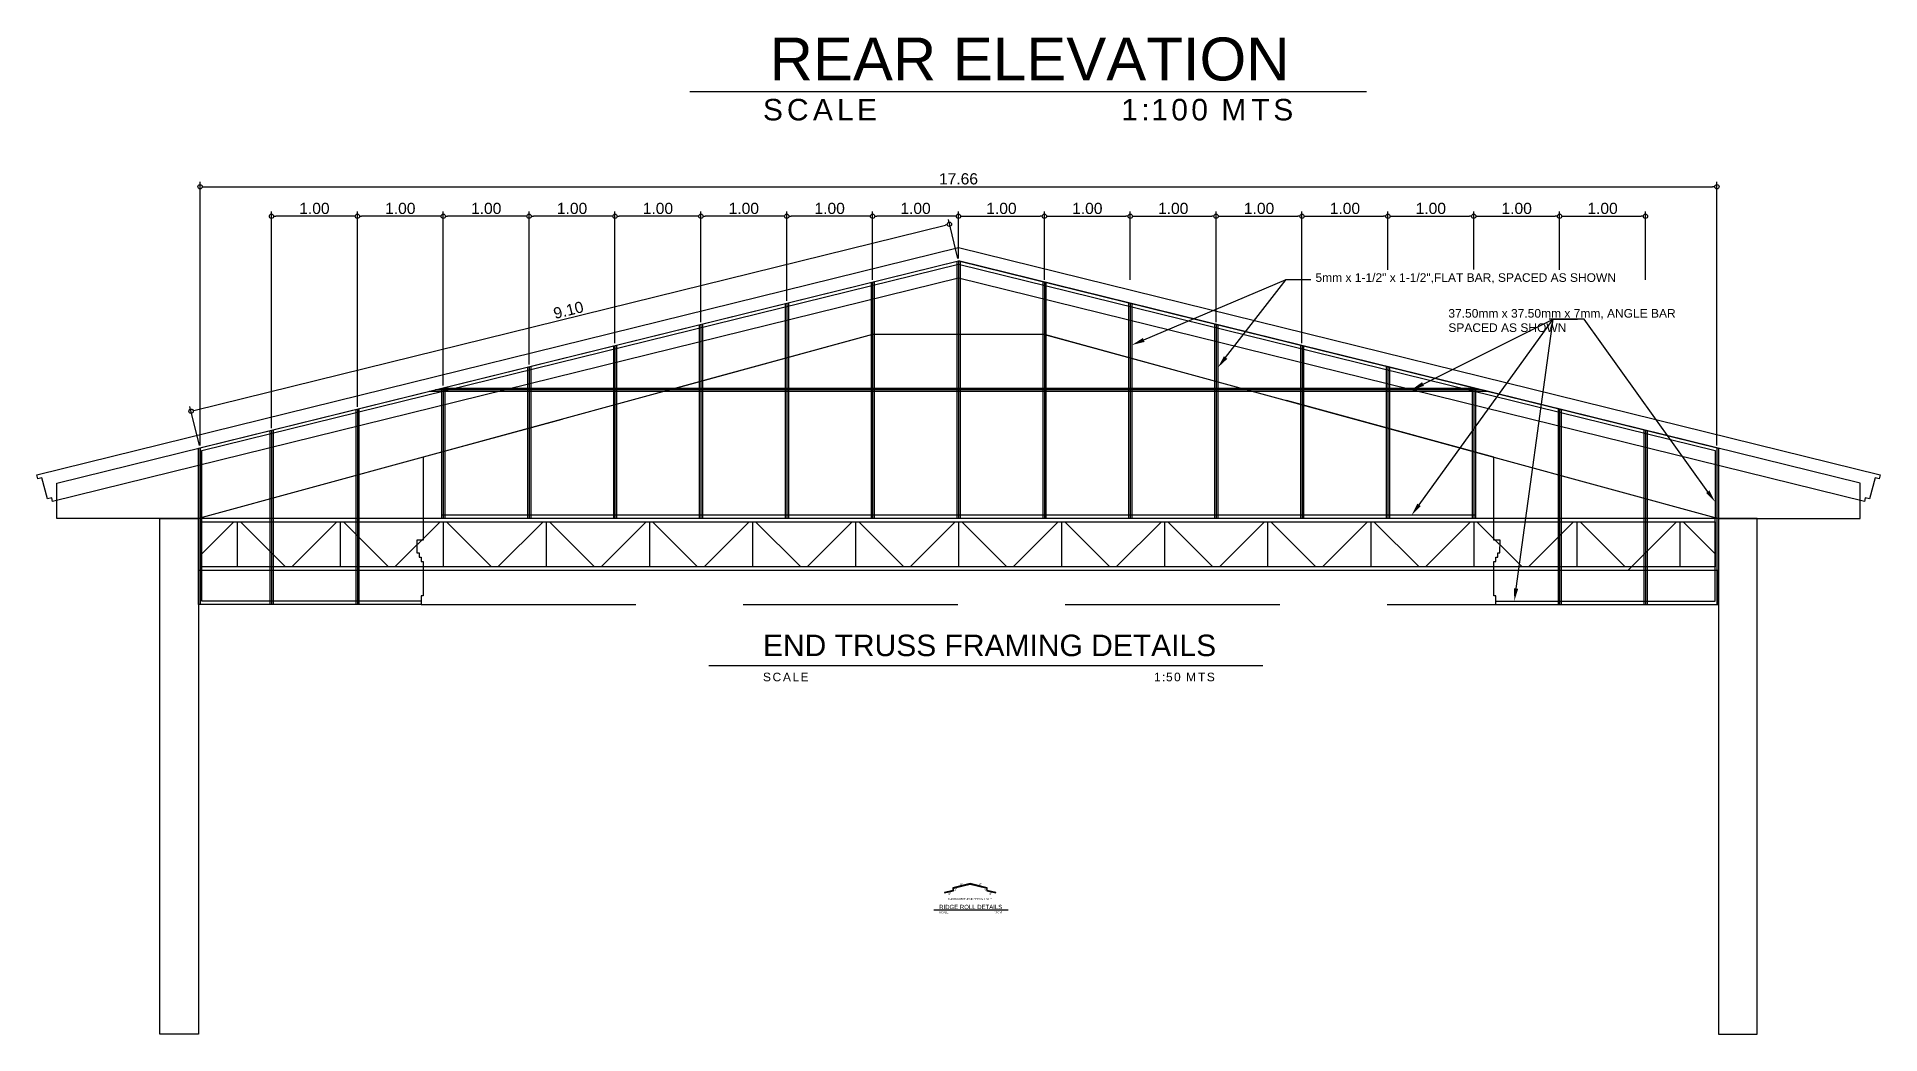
# Model space of a CAD drawing. Header units: inches. Extents: x -1369 to 1198, y -366 to 1398.
# Drawn here: x 17.88 to 39.34, y 20.3 to 31.9 of the extents above; entities that cross this region are included whole.
import ezdxf
from ezdxf import colors
from ezdxf.entities.mleader import LeaderData, LeaderLine
from ezdxf.math import Vec2, Vec3

# ---------------------------------------------------------------- set-up
doc = ezdxf.new("R2010")
doc.units = ezdxf.units.IN
doc.header["$MEASUREMENT"] = 0
doc.linetypes.add('HIDDEN', pattern=[0.375, 0.25, -0.125])
for name, color, linetype in [('CONS. LINE', 7, 'Continuous'), ('dim', 8, 'Continuous'), ('LABEL 1', 7, 'Continuous')]:
    doc.layers.add(name, color=color, linetype=linetype)
doc.styles.get("Standard").update_dxf_attribs({"font": 'arial.ttf'})
doc.dimstyles.new('50', dxfattribs={"dimtxt": 0.13, "dimasz": 0.05, "dimexe": 0.055, "dimexo": 0.025, "dimgap": 0.025, "dimtad": 1, "dimzin": 0, "dimdsep": 46, "dimtxsty": 'Standard', "dimblk": 'DOTBLANK', "dimcen": 0.09, "dimclrd": 256, "dimclre": 256, "dimadec": 0, "dimazin": 0, "dimtfac": 1, "dimtix": 1, "dimtofl": 0, "dimtmove": 0, "dimatfit": 3, "dimfxl": 1, "dimtolj": 1, "dimtzin": 0, "dimarcsym": 0})

msp = doc.modelspace()

# ---------------------------------------------------------------- texts
at = {"attachment_point": 1}
for s, width, gutter_width, insert, char_height in [('REAR ELEVATION', 6.482937, 1, (26.4085, 31.8933), 0.5), ('END TRUSS FRAMING DETAILS', 5.50714, 1, (26.331, 24.9442), 0.25), ('4"', 0.035595, 12.5, (28.4889, 21.9433), 0.025), ('1"', 0.035595, 12.5, (28.5587, 21.9903), 0.025), ('8"', 0.035595, 12.5, (28.628, 22.0513), 0.025), ('8"', 0.035595, 12.5, (28.8461, 22.0513), 0.025), ('1"', 0.035595, 12.5, (28.9072, 21.985), 0.025), ('4"', 0.035595, 12.5, (28.9673, 21.9433), 0.025)]:
    msp.add_mtext_dynamic_manual_height_columns(s, width=width, gutter_width=gutter_width, heights=[0], dxfattribs=dict(at, insert=insert, char_height=char_height))
for s, insert, char_height, width in [('{\\T1.2;SCALE}', (26.3307, 31.1789), 0.25, 2.789052), ('{\\T1.2;1:100 MTS}', (30.5034, 31.1789), 0.25, 4.208436), ('5mm x 1-1/2" x 1-1/2",FLAT BAR, SPACED AS SHOWN', (32.7649, 29.1496), 0.1, 4.208436), ('37.50mm x 37.50mm x 7mm, ANGLE BAR \\PSPACED AS SHOWN', (34.3125, 28.7335), 0.1, 4.208436), ('{\\T1.2;SCALE}', (26.3307, 24.5015), 0.1, 0.638011), ('{\\T1.2;1:50 MTS}', (30.8849, 24.5015), 0.1, 0.895271)]:
    msp.add_mtext(s, dxfattribs=dict(at, insert=insert, char_height=char_height, width=width))
at = {"layer": 'LABEL 1', "attachment_point": 1}
for s, width, insert, char_height in [('SCALE', 0.148121, (28.3781, 21.7252), 0.025), ('RIDGE ROLL DETAILS', 0.952646, (28.3835, 21.8001), 0.05), ('0.40mm PRE-PAINTED G.I. SHT', 0.637022, (28.4847, 21.8799), 0.025), ('1:10M', 0.133372, (29.015, 21.7252), 0.025)]:
    msp.add_mtext_dynamic_manual_height_columns(s, width=width, gutter_width=12.5, heights=[0], dxfattribs=dict(at, insert=insert, char_height=char_height))

# ---------------------------------------------------------------- blocks, each defined once
blk = doc.blocks.new('_DotBlank')
at = {"color": 0, "linetype": 'ByBlock', "lineweight": -2}
blk.add_line((-0.5, 0), (-1, 0), dxfattribs=at)
blk.add_circle((0, 0), 0.5, dxfattribs=at)
blk = doc.blocks.new('*D451')
at = {"layer": 'Defpoints', "color": 0, "transparency": 16777216}
for p in [(28.503, 29.721), (28.608, 29.295), (19.777, 27.12)]:
    blk.add_point(p, dxfattribs=at)
at = {"layer": 'dim', "lineweight": -2, "transparency": 16777216}
for p, q in [((19.721, 27.557), (28.455, 29.709)), ((28.602, 29.32), (28.49, 29.774)), ((19.771, 27.144), (19.659, 27.598))]:
    blk.add_line(p, q, dxfattribs=at)
at = {"layer": 'dim', "lineweight": -2, "transparency": 16777216, "xscale": 0.05, "yscale": 0.05, "zscale": 0.05}
for p, rotation in [((28.503, 29.721), 13.84069549165555), ((19.672, 27.545), 193.8406954916556)]:
    blk.add_blockref('_DotBlank', p, dxfattribs=dict(at, rotation=rotation))
at = {"layer": 'dim', "color": 0, "transparency": 16777216, "insert": (24.066, 28.721), "char_height": 0.13, "attachment_point": 5, "rotation": 13.8407}
blk.add_mtext('\\A1;9.10', dxfattribs=at)
blk = doc.blocks.new('*D452')
at = {"layer": 'Defpoints', "color": 0, "transparency": 16777216}
for p in [(29.608, 29.813), (28.608, 29.295), (29.608, 29.049)]:
    blk.add_point(p, dxfattribs=at)
at = {"layer": 'dim', "lineweight": -2, "transparency": 16777216}
for p, q in [((28.608, 29.32), (28.608, 29.868)), ((29.608, 29.074), (29.608, 29.868)), ((28.658, 29.813), (29.558, 29.813))]:
    blk.add_line(p, q, dxfattribs=at)
at = {"layer": 'dim', "lineweight": -2, "transparency": 16777216, "xscale": 0.05, "yscale": 0.05, "zscale": 0.05, "rotation": 180}
blk.add_blockref('_DotBlank', (28.608, 29.813), dxfattribs=at)
at = {"layer": 'dim', "lineweight": -2, "transparency": 16777216, "xscale": 0.05, "yscale": 0.05, "zscale": 0.05}
blk.add_blockref('_DotBlank', (29.608, 29.813), dxfattribs=at)
at = {"layer": 'dim', "color": 0, "transparency": 16777216, "insert": (29.108, 29.904), "char_height": 0.13, "attachment_point": 5}
blk.add_mtext('\\A1;1.00', dxfattribs=at)
blk = doc.blocks.new('*D453')
at = {"layer": 'Defpoints', "color": 0, "transparency": 16777216}
for p in [(30.608, 29.813), (29.608, 29.295), (30.608, 29.049)]:
    blk.add_point(p, dxfattribs=at)
at = {"layer": 'dim', "lineweight": -2, "transparency": 16777216}
for p, q in [((29.608, 29.32), (29.608, 29.868)), ((30.608, 29.074), (30.608, 29.868)), ((29.658, 29.813), (30.558, 29.813))]:
    blk.add_line(p, q, dxfattribs=at)
at = {"layer": 'dim', "lineweight": -2, "transparency": 16777216, "xscale": 0.05, "yscale": 0.05, "zscale": 0.05, "rotation": 180}
blk.add_blockref('_DotBlank', (29.608, 29.813), dxfattribs=at)
at = {"layer": 'dim', "lineweight": -2, "transparency": 16777216, "xscale": 0.05, "yscale": 0.05, "zscale": 0.05}
blk.add_blockref('_DotBlank', (30.608, 29.813), dxfattribs=at)
at = {"layer": 'dim', "color": 0, "transparency": 16777216, "insert": (30.108, 29.904), "char_height": 0.13, "attachment_point": 5}
blk.add_mtext('\\A1;1.00', dxfattribs=at)
blk = doc.blocks.new('*D454')
at = {"layer": 'Defpoints', "color": 0, "transparency": 16777216}
for p in [(31.608, 29.813), (30.608, 29.295), (31.608, 29.049)]:
    blk.add_point(p, dxfattribs=at)
at = {"layer": 'dim', "lineweight": -2, "transparency": 16777216}
for p, q in [((30.608, 29.32), (30.608, 29.868)), ((31.608, 29.074), (31.608, 29.868)), ((30.658, 29.813), (31.558, 29.813))]:
    blk.add_line(p, q, dxfattribs=at)
at = {"layer": 'dim', "lineweight": -2, "transparency": 16777216, "xscale": 0.05, "yscale": 0.05, "zscale": 0.05, "rotation": 180}
blk.add_blockref('_DotBlank', (30.608, 29.813), dxfattribs=at)
at = {"layer": 'dim', "lineweight": -2, "transparency": 16777216, "xscale": 0.05, "yscale": 0.05, "zscale": 0.05}
blk.add_blockref('_DotBlank', (31.608, 29.813), dxfattribs=at)
at = {"layer": 'dim', "color": 0, "transparency": 16777216, "insert": (31.108, 29.904), "char_height": 0.13, "attachment_point": 5}
blk.add_mtext('\\A1;1.00', dxfattribs=at)
blk = doc.blocks.new('*D455')
at = {"layer": 'Defpoints', "color": 0, "transparency": 16777216}
for p in [(32.608, 29.813), (31.608, 28.556), (32.608, 28.31)]:
    blk.add_point(p, dxfattribs=at)
at = {"layer": 'dim', "lineweight": -2, "transparency": 16777216}
for p, q in [((31.608, 28.581), (31.608, 29.868)), ((32.608, 28.335), (32.608, 29.868)), ((31.658, 29.813), (32.558, 29.813))]:
    blk.add_line(p, q, dxfattribs=at)
at = {"layer": 'dim', "lineweight": -2, "transparency": 16777216, "xscale": 0.05, "yscale": 0.05, "zscale": 0.05, "rotation": 180}
blk.add_blockref('_DotBlank', (31.608, 29.813), dxfattribs=at)
at = {"layer": 'dim', "lineweight": -2, "transparency": 16777216, "xscale": 0.05, "yscale": 0.05, "zscale": 0.05}
blk.add_blockref('_DotBlank', (32.608, 29.813), dxfattribs=at)
at = {"layer": 'dim', "color": 0, "transparency": 16777216, "insert": (32.108, 29.904), "char_height": 0.13, "attachment_point": 5}
blk.add_mtext('\\A1;1.00', dxfattribs=at)
blk = doc.blocks.new('*D456')
at = {"layer": 'Defpoints', "color": 0, "transparency": 16777216}
for p in [(33.608, 29.813), (32.608, 29.295), (33.608, 29.166)]:
    blk.add_point(p, dxfattribs=at)
at = {"layer": 'dim', "lineweight": -2, "transparency": 16777216}
for p, q in [((32.608, 29.32), (32.608, 29.868)), ((33.608, 29.191), (33.608, 29.868)), ((32.658, 29.813), (33.558, 29.813))]:
    blk.add_line(p, q, dxfattribs=at)
at = {"layer": 'dim', "lineweight": -2, "transparency": 16777216, "xscale": 0.05, "yscale": 0.05, "zscale": 0.05, "rotation": 180}
blk.add_blockref('_DotBlank', (32.608, 29.813), dxfattribs=at)
at = {"layer": 'dim', "lineweight": -2, "transparency": 16777216, "xscale": 0.05, "yscale": 0.05, "zscale": 0.05}
blk.add_blockref('_DotBlank', (33.608, 29.813), dxfattribs=at)
at = {"layer": 'dim', "color": 0, "transparency": 16777216, "insert": (33.108, 29.904), "char_height": 0.13, "attachment_point": 5}
blk.add_mtext('\\A1;1.00', dxfattribs=at)
blk = doc.blocks.new('*D457')
at = {"layer": 'Defpoints', "color": 0, "transparency": 16777216}
for p in [(34.608, 29.813), (33.608, 29.295), (34.608, 29.168)]:
    blk.add_point(p, dxfattribs=at)
at = {"layer": 'dim', "lineweight": -2, "transparency": 16777216}
for p, q in [((33.608, 29.32), (33.608, 29.868)), ((34.608, 29.193), (34.608, 29.868)), ((33.658, 29.813), (34.558, 29.813))]:
    blk.add_line(p, q, dxfattribs=at)
at = {"layer": 'dim', "lineweight": -2, "transparency": 16777216, "xscale": 0.05, "yscale": 0.05, "zscale": 0.05, "rotation": 180}
blk.add_blockref('_DotBlank', (33.608, 29.813), dxfattribs=at)
at = {"layer": 'dim', "lineweight": -2, "transparency": 16777216, "xscale": 0.05, "yscale": 0.05, "zscale": 0.05}
blk.add_blockref('_DotBlank', (34.608, 29.813), dxfattribs=at)
at = {"layer": 'dim', "color": 0, "transparency": 16777216, "insert": (34.108, 29.904), "char_height": 0.13, "attachment_point": 5}
blk.add_mtext('\\A1;1.00', dxfattribs=at)
blk = doc.blocks.new('*D458')
at = {"layer": 'Defpoints', "color": 0, "transparency": 16777216}
for p in [(35.608, 29.813), (34.608, 29.295), (35.608, 29.164)]:
    blk.add_point(p, dxfattribs=at)
at = {"layer": 'dim', "lineweight": -2, "transparency": 16777216}
for p, q in [((34.608, 29.32), (34.608, 29.868)), ((35.608, 29.189), (35.608, 29.868)), ((34.658, 29.813), (35.558, 29.813))]:
    blk.add_line(p, q, dxfattribs=at)
at = {"layer": 'dim', "lineweight": -2, "transparency": 16777216, "xscale": 0.05, "yscale": 0.05, "zscale": 0.05, "rotation": 180}
blk.add_blockref('_DotBlank', (34.608, 29.813), dxfattribs=at)
at = {"layer": 'dim', "lineweight": -2, "transparency": 16777216, "xscale": 0.05, "yscale": 0.05, "zscale": 0.05}
blk.add_blockref('_DotBlank', (35.608, 29.813), dxfattribs=at)
at = {"layer": 'dim', "color": 0, "transparency": 16777216, "insert": (35.108, 29.904), "char_height": 0.13, "attachment_point": 5}
blk.add_mtext('\\A1;1.00', dxfattribs=at)
blk = doc.blocks.new('*D459')
at = {"layer": 'Defpoints', "color": 0, "transparency": 16777216}
for p in [(36.608, 29.813), (35.608, 29.295), (36.608, 29.049)]:
    blk.add_point(p, dxfattribs=at)
at = {"layer": 'dim', "lineweight": -2, "transparency": 16777216}
for p, q in [((35.608, 29.32), (35.608, 29.868)), ((36.608, 29.074), (36.608, 29.868)), ((35.658, 29.813), (36.558, 29.813))]:
    blk.add_line(p, q, dxfattribs=at)
at = {"layer": 'dim', "lineweight": -2, "transparency": 16777216, "xscale": 0.05, "yscale": 0.05, "zscale": 0.05, "rotation": 180}
blk.add_blockref('_DotBlank', (35.608, 29.813), dxfattribs=at)
at = {"layer": 'dim', "lineweight": -2, "transparency": 16777216, "xscale": 0.05, "yscale": 0.05, "zscale": 0.05}
blk.add_blockref('_DotBlank', (36.608, 29.813), dxfattribs=at)
at = {"layer": 'dim', "color": 0, "transparency": 16777216, "insert": (36.108, 29.904), "char_height": 0.13, "attachment_point": 5}
blk.add_mtext('\\A1;1.00', dxfattribs=at)
blk = doc.blocks.new('*D460')
at = {"layer": 'Defpoints', "color": 0, "transparency": 16777216}
for p in [(37.439, 30.157), (19.777, 27.12), (37.439, 27.12)]:
    blk.add_point(p, dxfattribs=at)
at = {"layer": 'dim', "lineweight": -2, "transparency": 16777216}
for p, q in [((19.777, 27.145), (19.777, 30.212)), ((19.827, 30.157), (37.389, 30.157)), ((37.439, 27.145), (37.439, 30.212))]:
    blk.add_line(p, q, dxfattribs=at)
at = {"layer": 'dim', "lineweight": -2, "transparency": 16777216, "xscale": 0.05, "yscale": 0.05, "zscale": 0.05, "rotation": 180}
blk.add_blockref('_DotBlank', (19.777, 30.157), dxfattribs=at)
at = {"layer": 'dim', "lineweight": -2, "transparency": 16777216, "xscale": 0.05, "yscale": 0.05, "zscale": 0.05}
blk.add_blockref('_DotBlank', (37.439, 30.157), dxfattribs=at)
at = {"layer": 'dim', "color": 0, "transparency": 16777216, "insert": (28.608, 30.248), "char_height": 0.13, "attachment_point": 5}
blk.add_mtext('\\A1;17.66', dxfattribs=at)
blk = doc.blocks.new('*D462')
at = {"layer": 'Defpoints', "color": 0, "transparency": 16777216}
for p in [(26.608, 29.813), (27.608, 29.295), (26.608, 29.049)]:
    blk.add_point(p, dxfattribs=at)
at = {"layer": 'dim', "lineweight": -2, "transparency": 16777216}
for p, q in [((26.608, 29.074), (26.608, 29.868)), ((27.608, 29.32), (27.608, 29.868)), ((27.558, 29.813), (26.658, 29.813))]:
    blk.add_line(p, q, dxfattribs=at)
at = {"layer": 'dim', "lineweight": -2, "transparency": 16777216, "xscale": 0.05, "yscale": 0.05, "zscale": 0.05, "rotation": 180}
blk.add_blockref('_DotBlank', (26.608, 29.813), dxfattribs=at)
at = {"layer": 'dim', "lineweight": -2, "transparency": 16777216, "xscale": 0.05, "yscale": 0.05, "zscale": 0.05}
blk.add_blockref('_DotBlank', (27.608, 29.813), dxfattribs=at)
at = {"layer": 'dim', "color": 0, "transparency": 16777216, "insert": (27.108, 29.904), "char_height": 0.13, "attachment_point": 5}
blk.add_mtext('\\A1;1.00', dxfattribs=at)
blk = doc.blocks.new('*D463')
at = {"layer": 'Defpoints', "color": 0, "transparency": 16777216}
for p in [(25.608, 29.813), (26.608, 28.803), (25.608, 28.556)]:
    blk.add_point(p, dxfattribs=at)
at = {"layer": 'dim', "lineweight": -2, "transparency": 16777216}
for p, q in [((25.608, 28.581), (25.608, 29.868)), ((26.608, 28.828), (26.608, 29.868)), ((26.558, 29.813), (25.658, 29.813))]:
    blk.add_line(p, q, dxfattribs=at)
at = {"layer": 'dim', "lineweight": -2, "transparency": 16777216, "xscale": 0.05, "yscale": 0.05, "zscale": 0.05, "rotation": 180}
blk.add_blockref('_DotBlank', (25.608, 29.813), dxfattribs=at)
at = {"layer": 'dim', "lineweight": -2, "transparency": 16777216, "xscale": 0.05, "yscale": 0.05, "zscale": 0.05}
blk.add_blockref('_DotBlank', (26.608, 29.813), dxfattribs=at)
at = {"layer": 'dim', "color": 0, "transparency": 16777216, "insert": (26.108, 29.904), "char_height": 0.13, "attachment_point": 5}
blk.add_mtext('\\A1;1.00', dxfattribs=at)
blk = doc.blocks.new('*D464')
at = {"layer": 'Defpoints', "color": 0, "transparency": 16777216}
for p in [(24.608, 29.813), (25.608, 29.295), (24.608, 29.049)]:
    blk.add_point(p, dxfattribs=at)
at = {"layer": 'dim', "lineweight": -2, "transparency": 16777216}
for p, q in [((24.608, 29.074), (24.608, 29.868)), ((25.608, 29.32), (25.608, 29.868)), ((25.558, 29.813), (24.658, 29.813))]:
    blk.add_line(p, q, dxfattribs=at)
at = {"layer": 'dim', "lineweight": -2, "transparency": 16777216, "xscale": 0.05, "yscale": 0.05, "zscale": 0.05, "rotation": 180}
blk.add_blockref('_DotBlank', (24.608, 29.813), dxfattribs=at)
at = {"layer": 'dim', "lineweight": -2, "transparency": 16777216, "xscale": 0.05, "yscale": 0.05, "zscale": 0.05}
blk.add_blockref('_DotBlank', (25.608, 29.813), dxfattribs=at)
at = {"layer": 'dim', "color": 0, "transparency": 16777216, "insert": (25.108, 29.904), "char_height": 0.13, "attachment_point": 5}
blk.add_mtext('\\A1;1.00', dxfattribs=at)
blk = doc.blocks.new('*D465')
at = {"layer": 'Defpoints', "color": 0, "transparency": 16777216}
for p in [(23.608, 29.813), (24.608, 28.31), (23.608, 28.064)]:
    blk.add_point(p, dxfattribs=at)
at = {"layer": 'dim', "lineweight": -2, "transparency": 16777216}
for p, q in [((23.608, 28.089), (23.608, 29.868)), ((24.608, 28.335), (24.608, 29.868)), ((24.558, 29.813), (23.658, 29.813))]:
    blk.add_line(p, q, dxfattribs=at)
at = {"layer": 'dim', "lineweight": -2, "transparency": 16777216, "xscale": 0.05, "yscale": 0.05, "zscale": 0.05, "rotation": 180}
blk.add_blockref('_DotBlank', (23.608, 29.813), dxfattribs=at)
at = {"layer": 'dim', "lineweight": -2, "transparency": 16777216, "xscale": 0.05, "yscale": 0.05, "zscale": 0.05}
blk.add_blockref('_DotBlank', (24.608, 29.813), dxfattribs=at)
at = {"layer": 'dim', "color": 0, "transparency": 16777216, "insert": (24.108, 29.904), "char_height": 0.13, "attachment_point": 5}
blk.add_mtext('\\A1;1.00', dxfattribs=at)
blk = doc.blocks.new('*D466')
at = {"layer": 'Defpoints', "color": 0, "transparency": 16777216}
for p in [(22.608, 29.813), (23.608, 29.295), (22.608, 29.049)]:
    blk.add_point(p, dxfattribs=at)
at = {"layer": 'dim', "lineweight": -2, "transparency": 16777216}
for p, q in [((22.608, 29.074), (22.608, 29.868)), ((23.608, 29.32), (23.608, 29.868)), ((23.558, 29.813), (22.658, 29.813))]:
    blk.add_line(p, q, dxfattribs=at)
at = {"layer": 'dim', "lineweight": -2, "transparency": 16777216, "xscale": 0.05, "yscale": 0.05, "zscale": 0.05, "rotation": 180}
blk.add_blockref('_DotBlank', (22.608, 29.813), dxfattribs=at)
at = {"layer": 'dim', "lineweight": -2, "transparency": 16777216, "xscale": 0.05, "yscale": 0.05, "zscale": 0.05}
blk.add_blockref('_DotBlank', (23.608, 29.813), dxfattribs=at)
at = {"layer": 'dim', "color": 0, "transparency": 16777216, "insert": (23.108, 29.904), "char_height": 0.13, "attachment_point": 5}
blk.add_mtext('\\A1;1.00', dxfattribs=at)
blk = doc.blocks.new('*D467')
at = {"layer": 'Defpoints', "color": 0, "transparency": 16777216}
for p in [(21.608, 29.813), (22.608, 27.817), (21.608, 27.571)]:
    blk.add_point(p, dxfattribs=at)
at = {"layer": 'dim', "lineweight": -2, "transparency": 16777216}
for p, q in [((21.608, 27.596), (21.608, 29.868)), ((22.608, 27.842), (22.608, 29.868)), ((22.558, 29.813), (21.658, 29.813))]:
    blk.add_line(p, q, dxfattribs=at)
at = {"layer": 'dim', "lineweight": -2, "transparency": 16777216, "xscale": 0.05, "yscale": 0.05, "zscale": 0.05, "rotation": 180}
blk.add_blockref('_DotBlank', (21.608, 29.813), dxfattribs=at)
at = {"layer": 'dim', "lineweight": -2, "transparency": 16777216, "xscale": 0.05, "yscale": 0.05, "zscale": 0.05}
blk.add_blockref('_DotBlank', (22.608, 29.813), dxfattribs=at)
at = {"layer": 'dim', "color": 0, "transparency": 16777216, "insert": (22.108, 29.904), "char_height": 0.13, "attachment_point": 5}
blk.add_mtext('\\A1;1.00', dxfattribs=at)
blk = doc.blocks.new('*D461')
at = {"layer": 'Defpoints', "color": 0, "transparency": 16777216}
for p in [(20.608, 29.813), (21.608, 29.295), (20.608, 27.324)]:
    blk.add_point(p, dxfattribs=at)
at = {"layer": 'dim', "lineweight": -2, "transparency": 16777216}
for p, q in [((20.608, 27.349), (20.608, 29.868)), ((21.608, 29.32), (21.608, 29.868)), ((21.558, 29.813), (20.658, 29.813))]:
    blk.add_line(p, q, dxfattribs=at)
at = {"layer": 'dim', "lineweight": -2, "transparency": 16777216, "xscale": 0.05, "yscale": 0.05, "zscale": 0.05, "rotation": 180}
blk.add_blockref('_DotBlank', (20.608, 29.813), dxfattribs=at)
at = {"layer": 'dim', "lineweight": -2, "transparency": 16777216, "xscale": 0.05, "yscale": 0.05, "zscale": 0.05}
blk.add_blockref('_DotBlank', (21.608, 29.813), dxfattribs=at)
at = {"layer": 'dim', "color": 0, "transparency": 16777216, "insert": (21.108, 29.904), "char_height": 0.13, "attachment_point": 5}
blk.add_mtext('\\A1;1.00', dxfattribs=at)
blk = doc.blocks.new('*D468')
at = {"layer": 'Defpoints', "color": 0, "transparency": 16777216}
for p in [(27.608, 29.813), (28.608, 29.295), (27.608, 29.049)]:
    blk.add_point(p, dxfattribs=at)
at = {"layer": 'dim', "lineweight": -2, "transparency": 16777216}
for p, q in [((27.608, 29.074), (27.608, 29.868)), ((28.608, 29.32), (28.608, 29.868)), ((28.558, 29.813), (27.658, 29.813))]:
    blk.add_line(p, q, dxfattribs=at)
at = {"layer": 'dim', "lineweight": -2, "transparency": 16777216, "xscale": 0.05, "yscale": 0.05, "zscale": 0.05, "rotation": 180}
blk.add_blockref('_DotBlank', (27.608, 29.813), dxfattribs=at)
at = {"layer": 'dim', "lineweight": -2, "transparency": 16777216, "xscale": 0.05, "yscale": 0.05, "zscale": 0.05}
blk.add_blockref('_DotBlank', (28.608, 29.813), dxfattribs=at)
at = {"layer": 'dim', "color": 0, "transparency": 16777216, "insert": (28.108, 29.904), "char_height": 0.13, "attachment_point": 5}
blk.add_mtext('\\A1;1.00', dxfattribs=at)

# ---------------------------------------------------------------- dimensions: what is measured, and where the dimension line sits
at = {"layer": 'dim', "color": 0}
for base, p1, p2, picture, middle in [((37.4393, 30.157), (19.7768, 27.1196), (37.4393, 27.1196), '*D460', (28.6081, 30.2484)), ((29.6081, 29.813), (28.6081, 29.2954), (29.6081, 29.049), '*D452', (29.1081, 29.9043)), ((30.6081, 29.813), (29.6081, 29.2954), (30.6081, 29.049), '*D453', (30.1081, 29.9043)), ((31.6081, 29.813), (30.6081, 29.2954), (31.6081, 29.049), '*D454', (31.1081, 29.9043)), ((32.6081, 29.813), (31.6081, 28.5563), (32.6081, 28.3099), '*D455', (32.1081, 29.9043)), ((33.6081, 29.813), (32.6081, 29.2954), (33.6081, 29.1664), '*D456', (33.1081, 29.9043)), ((34.6081, 29.813), (33.6081, 29.2954), (34.6081, 29.1679), '*D457', (34.1081, 29.9043)), ((35.6081, 29.813), (34.6081, 29.2954), (35.6081, 29.1645), '*D458', (35.1081, 29.9043)), ((36.6081, 29.813), (35.6081, 29.2954), (36.6081, 29.049), '*D459', (36.1081, 29.9043))]:
    dim = msp.add_linear_dim(base=base, p1=p1, p2=p2, dimstyle='50', dxfattribs=at)
    dim.commit()
    dim.dimension.update_dxf_attribs({"geometry": picture, "text_midpoint": middle})
for base, p1, p2, picture, middle in [((20.6081, 29.813), (21.6081, 29.2954), (20.6081, 27.3244), '*D461', (21.1081, 29.9043)), ((21.6081, 29.813), (22.6081, 27.8171), (21.6081, 27.5708), '*D467', (22.1081, 29.9043)), ((22.6081, 29.813), (23.6081, 29.2954), (22.6081, 29.049), '*D466', (23.1081, 29.9043)), ((23.6081, 29.813), (24.6081, 28.3099), (23.6081, 28.0635), '*D465', (24.1081, 29.9043)), ((24.6081, 29.813), (25.6081, 29.2954), (24.6081, 29.049), '*D464', (25.1081, 29.9043)), ((25.6081, 29.813), (26.6081, 28.8026), (25.6081, 28.5563), '*D463', (26.1081, 29.9043)), ((26.6081, 29.813), (27.6081, 29.2954), (26.6081, 29.049), '*D462', (27.1081, 29.9043)), ((27.6081, 29.813), (28.6081, 29.2954), (27.6081, 29.049), '*D468', (28.1081, 29.9043))]:
    dim = msp.add_linear_dim(base=base, p1=p1, p2=p2, angle=180, dimstyle='50', dxfattribs=at)
    dim.commit()
    dim.dimension.update_dxf_attribs({"geometry": picture, "text_midpoint": middle})
dim = msp.add_aligned_dim(p1=(19.7768, 27.1196), p2=(28.6081, 29.2954), distance=0.438, dimstyle='50', dxfattribs=at)
dim.commit()
dim.dimension.update_dxf_attribs({"geometry": '*D451', "text_midpoint": (24.0658, 28.7215)})

# ---------------------------------------------------------------- linework, layer by layer
at = {"color": 1}
for points in [[(25.4781, 31.2635), (33.3599, 31.2635)], [(19.7956, 26.3329), (19.7956, 27.0856), (28.6081, 29.2568), (37.4206, 27.0856), (37.4206, 26.2954)], [(28.5893, 29.2908), (28.5893, 26.2954)], [(28.6268, 29.2908), (28.6268, 26.2954)], [(27.5893, 29.0444), (27.5893, 26.2954)], [(27.6268, 29.0536), (27.6268, 26.2954)], [(29.5893, 29.0536), (29.5893, 26.2954)], [(29.6268, 29.0444), (29.6268, 26.2954)], [(26.5893, 28.798), (26.5893, 26.2954)], [(26.6268, 28.8073), (26.6268, 26.2954)], [(30.5893, 28.8073), (30.5893, 26.2954)], [(30.6268, 28.798), (30.6268, 26.2954)], [(25.6268, 28.5609), (25.6268, 26.2954)], [(31.6268, 28.5517), (31.6268, 26.2954)], [(24.5893, 28.3053), (24.5893, 26.2954)], [(24.6268, 28.3145), (24.6268, 26.2954)], [(32.5893, 28.3145), (32.5893, 26.2954)], [(32.6268, 28.3053), (32.6268, 26.2954)], [(23.5893, 28.0589), (23.5893, 26.2954)], [(23.6268, 28.0681), (23.6268, 26.2954)], [(33.5893, 28.0681), (33.5893, 26.2954)], [(33.6268, 28.0589), (33.6268, 26.2954)], [(22.4437, 27.7767), (34.7724, 27.7767)], [(22.5893, 27.8125), (22.5893, 26.2954)], [(22.596, 27.8142), (34.6202, 27.8142)], [(22.6268, 27.8218), (22.6268, 26.2954)], [(34.5893, 27.8218), (34.5893, 26.2954)], [(34.6268, 27.8125), (34.6268, 26.2954)], [(21.5893, 27.5661), (21.5893, 25.2954)], [(21.6268, 27.5754), (21.6268, 25.2954)], [(35.5893, 27.5754), (35.5893, 25.2954)], [(35.6268, 27.5661), (35.6268, 25.2954)], [(20.5893, 27.3198), (20.5893, 25.2954)], [(20.6268, 27.329), (20.6268, 25.2954)], [(36.5893, 27.329), (36.5893, 25.2954)], [(36.6268, 27.3198), (36.6268, 25.2954)], [(19.7581, 27.115), (19.7581, 26.2954)], [(37.4581, 27.115), (37.4581, 26.2954)], [(22.3511, 25.3329), (19.7956, 25.3329), (19.7956, 26.3329)], [(34.6268, 26.3329), (22.5893, 26.3329)], [(34.6268, 26.2954), (22.5893, 26.2954)], [(34.8651, 25.3329), (37.4206, 25.3329), (37.4206, 26.2954)], [(25.7017, 24.5862), (32.1529, 24.5862)]]:
    msp.add_lwpolyline(points, dxfattribs=at)
at = {"color": 8}
for points in [[(17.9353, 26.7699), (17.8868, 26.7579), (17.8759, 26.8052), (28.6081, 29.4499)], [(28.6081, 29.4499), (39.3403, 26.8052), (39.329, 26.7565), (39.2808, 26.7699), (39.2165, 26.5238), (39.1679, 26.5357)], [(27.6081, 28.4365), (19.7581, 26.2954), (18.1081, 26.2954), (18.1081, 26.7084), (28.6081, 29.2954)], [(29.6081, 28.4365), (37.4581, 26.2954), (39.1081, 26.2954), (39.1081, 26.7084), (28.6081, 29.2954)], [(39.2165, 26.5238), (39.1679, 26.5357), (39.1578, 26.4945), (28.6081, 29.0937), (18.0588, 26.4947), (18.0486, 26.5358), (17.9997, 26.5238)], [(17.9997, 26.5238), (17.9353, 26.7701)], [(37.4581, 26.2954), (19.7581, 26.2954), (19.7581, 25.6954), (37.4581, 25.6954)], [(19.7956, 25.7329), (19.7956, 26.2579), (37.4206, 26.2579), (37.4206, 25.7329), (19.7956, 25.7329)], [(19.7956, 25.8829), (20.1706, 26.2579)], [(20.2081, 26.2579), (20.2081, 25.7329)], [(20.2456, 26.2579), (20.7706, 25.7329)], [(20.8456, 25.7329), (21.3706, 26.2579)], [(21.4081, 26.2579), (21.4081, 25.7329)], [(21.4456, 26.2579), (21.9706, 25.7329)], [(22.0456, 25.7329), (22.5706, 26.2579)], [(22.6081, 26.2579), (22.6081, 25.7329)], [(22.6456, 26.2579), (23.1706, 25.7329)], [(23.2456, 25.7329), (23.7706, 26.2579)], [(23.8081, 26.2579), (23.8081, 25.7329)], [(23.8456, 26.2579), (24.3706, 25.7329)], [(24.4456, 25.7329), (24.9706, 26.2579)], [(25.0081, 26.2579), (25.0081, 25.7329)], [(25.0456, 26.2579), (25.5706, 25.7329)], [(25.6456, 25.7329), (26.1706, 26.2579)], [(26.2081, 26.2579), (26.2081, 25.7329)], [(26.2456, 26.2579), (26.7706, 25.7329)], [(26.8456, 25.7329), (27.3706, 26.2579)], [(27.4081, 26.2579), (27.4081, 25.7329)], [(27.4456, 26.2579), (27.9706, 25.7329)], [(28.0456, 25.7329), (28.5706, 26.2579)], [(28.6081, 26.2579), (28.6081, 25.7329)], [(28.6456, 26.2579), (29.1706, 25.7329)], [(29.7706, 26.2579), (29.2456, 25.7329)], [(29.8081, 26.2579), (29.8081, 25.7329)], [(29.8456, 26.2579), (30.3706, 25.7329)], [(30.9706, 26.2579), (30.4456, 25.7329)], [(31.0081, 26.2579), (31.0081, 25.7329)], [(31.0456, 26.2579), (31.5706, 25.7329)], [(32.1706, 26.2579), (31.6456, 25.7329)], [(32.2081, 26.2579), (32.2081, 25.7329)], [(32.2456, 26.2579), (32.7706, 25.7329)], [(33.3706, 26.2579), (32.8456, 25.7329)], [(33.4081, 26.2579), (33.4081, 25.7329)], [(33.4456, 26.2579), (33.9706, 25.7329)], [(34.5706, 26.2579), (34.0456, 25.7329)], [(34.6081, 26.2579), (34.6081, 25.7329)], [(34.6456, 26.2579), (35.1706, 25.7329)], [(35.7706, 26.2579), (35.2456, 25.7329)], [(35.8081, 26.2579), (35.8081, 25.7329)], [(35.8456, 26.2579), (36.3706, 25.7329)], [(36.9706, 26.2579), (36.4081, 25.6954)], [(37.0081, 26.2579), (37.0081, 25.7329)], [(37.0456, 26.2579), (37.4206, 25.8829)], [(37.4581, 26.2954), (37.4581, 25.6954)]]:
    msp.add_lwpolyline(points, dxfattribs=at)
for points in [[(19.7581, 25.6954), (19.7581, 27.115), (28.6081, 29.2954), (37.4581, 27.115), (37.4581, 25.6954)], [(22.3511, 25.2954), (19.7581, 25.2954), (19.7581, 25.6954)], [(34.8651, 25.2954), (37.4581, 25.2954), (37.4581, 25.6954)]]:
    msp.add_lwpolyline(points)
at = {"linetype": 'HIDDEN', "ltscale": 10}
msp.add_lwpolyline([(27.6081, 28.4365), (22.3761, 27.0095), (22.3761, 26.0454), (22.3011, 26.0454), (22.3011, 25.8954), (22.3261, 25.8954), (22.3261, 25.8454), (22.3511, 25.8454), (22.3511, 25.7954), (22.3761, 25.7954), (22.3761, 25.3954), (22.3511, 25.3954), (22.3511, 25.2954), (34.8651, 25.2954), (34.8651, 25.3954), (34.8401, 25.3954), (34.8401, 25.7954), (34.8651, 25.7954), (34.8651, 25.8454), (34.8901, 25.8454), (34.8901, 25.8954), (34.9126, 25.8954), (34.9151, 26.0454), (34.8401, 26.0454), (34.8402, 27.0096), (29.6081, 28.4365), (27.6081, 28.4365)], dxfattribs=at)
at = {"color": 8}
for points in [[(19.3081, 26.2954), (19.7581, 26.2954), (19.7581, 20.2954), (19.3081, 20.2954)], [(37.9081, 26.2954), (37.4581, 26.2954), (37.4581, 20.2954), (37.9081, 20.2954)]]:
    msp.add_lwpolyline(points, close=True, dxfattribs=at)
at = {"layer": 'CONS. LINE', "color": 4}
msp.add_lwpolyline([(28.4451, 21.938), (28.5499, 21.9633), (28.5499, 21.9937), (28.7437, 22.0406), (28.9374, 21.9937), (28.9374, 21.9633), (29.0422, 21.938), (29.0437, 21.944), (28.9437, 21.9682), (28.9437, 21.9986), (28.7437, 22.047), (28.5437, 21.9986), (28.5437, 21.9682), (28.4437, 21.944), (28.4451, 21.938)], dxfattribs=at)
at = {"layer": 'Defpoints', "color": 2}
for points in [[(28.6081, 29.2954), (28.6081, 26.2954)], [(27.6081, 29.049), (27.6081, 26.2954)], [(29.6081, 29.049), (29.6081, 26.2954)], [(26.6081, 28.8026), (26.6081, 26.2954)], [(30.6081, 28.8026), (30.6081, 26.2954)], [(25.6081, 28.5563), (25.6081, 26.2954)], [(31.6081, 28.5563), (31.6081, 26.2954)], [(24.6081, 28.3099), (24.6081, 26.2954)], [(32.6081, 28.3099), (32.6081, 26.2954)], [(23.6081, 28.0635), (23.6081, 26.2954)], [(33.6081, 28.0635), (33.6081, 26.2954)], [(22.5198, 27.7954), (34.6963, 27.7954)], [(22.6081, 27.8171), (22.6081, 26.2954)], [(34.6081, 27.8171), (34.6081, 26.2954)], [(21.6081, 27.5708), (21.6081, 25.2954)], [(35.6081, 27.5708), (35.6081, 25.2954)], [(20.6081, 27.3244), (20.6081, 25.2954)], [(36.6081, 27.3244), (36.6081, 25.2954)], [(19.7768, 27.1196), (19.7768, 25.2954)], [(37.4393, 27.1196), (37.4393, 25.2954)]]:
    msp.add_lwpolyline(points, dxfattribs=at)
at = {"layer": 'Defpoints', "color": 1}
for points in [[(25.5893, 28.5517), (25.5893, 26.2954)], [(31.5893, 28.5609), (31.5893, 26.2954)]]:
    msp.add_lwpolyline(points, dxfattribs=at)
at = {"layer": 'LABEL 1', "color": 1}
msp.add_line((29.1882, 21.7377), (28.3204, 21.7377), dxfattribs=at)

msp.set_redraw_order([(e.dxf.handle, doc.entitydb.next_handle()) for e in msp.query("TEXT MTEXT ATTDEF DIMENSION ARC_DIMENSION")])  # texts and dimensions are drawn at this point

# ---------------------------------------------------------------- leaders
at = {"color": 8}
ml = msp.add_multileader_mtext('Standard', dxfattribs=at)
ml.set_content('', color=7)
ml.set_leader_properties(color=8)
ml.build(insert=Vec2(0, 0))
ml.multileader.update_dxf_attribs({"dogleg_length": 0.36, "arrow_head_size": 0.15})
ctx = ml.context
ctx.base_point, ctx.char_height, ctx.arrow_head_size, ctx.landing_gap_size, ctx.plane_origin = Vec3(32.7099, 29.0758), 0.15, 0.15, 0.09, Vec3(31.7569, 27.4829)
notes = []
notes.append((ctx, [(0, (1, 1, 0), (32.4249, 29.0758), (1, 0), 0.285, [(0, [(30.6268, 28.3152)], 0, [])])]))
ctx.mtext.insert, ctx.mtext.flow_direction = Vec3(32.7999, 29.1508), 5
ml = msp.add_multileader_mtext('Standard', dxfattribs=at)
ml.set_content('', color=7)
ml.set_leader_properties(color=8)
ml.build(insert=Vec2(0, 0))
ml.multileader.update_dxf_attribs({"dogleg_length": 0.36, "arrow_head_size": 0.15})
ctx = ml.context
ctx.base_point, ctx.char_height, ctx.arrow_head_size, ctx.landing_gap_size, ctx.plane_origin = Vec3(32.7099, 29.0758), 0.15, 0.15, 0.09, Vec3(31.7569, 27.4829)
notes.append((ctx, [(0, (1, 1, 0), (32.4249, 29.0758), (1, 0), 0.285, [(0, [(31.6268, 28.0508)], 0, [])])]))
ctx.mtext.insert, ctx.mtext.flow_direction = Vec3(32.7999, 29.1508), 5
ml = msp.add_multileader_mtext('Standard', dxfattribs=at)
ml.set_content('', color=7)
ml.set_leader_properties(color=8)
ml.build(insert=Vec2(0, 0))
ml.multileader.update_dxf_attribs({"dogleg_length": 0.36, "arrow_head_size": 0.15})
ctx = ml.context
ctx.base_point, ctx.char_height, ctx.arrow_head_size, ctx.landing_gap_size, ctx.plane_origin = Vec3(35.8179, 28.6143), 0.15, 0.15, 0.09, Vec3(34.8648, 27.0214)
notes.append((ctx, [(0, (1, 1, 0), (35.5329, 28.6143), (1, 0), 0.285, [(0, [(33.8829, 27.7941)], 0, [])])]))
ctx.mtext.insert, ctx.mtext.flow_direction = Vec3(35.9079, 28.6893), 5
ml = msp.add_multileader_mtext('Standard', dxfattribs=at)
ml.set_content('', color=7)
ml.set_leader_properties(color=8)
ml.build(insert=Vec2(0, 0))
ml.multileader.update_dxf_attribs({"dogleg_length": 0.36, "arrow_head_size": 0.15})
ctx = ml.context
ctx.base_point, ctx.char_height, ctx.arrow_head_size, ctx.landing_gap_size, ctx.plane_origin = Vec3(35.8179, 28.6143), 0.15, 0.15, 0.09, Vec3(34.8648, 27.0214)
notes.append((ctx, [(0, (1, 1, 0), (35.5329, 28.6143), (1, 0), 0.285, [(0, [(33.8829, 26.3329)], 0, [])])]))
ctx.mtext.insert, ctx.mtext.flow_direction = Vec3(35.9079, 28.6893), 5
ml = msp.add_multileader_mtext('Standard', dxfattribs=at)
ml.set_content('', color=7)
ml.set_leader_properties(color=8)
ml.build(insert=Vec2(0, 0))
ml.multileader.update_dxf_attribs({"dogleg_length": 0.36, "arrow_head_size": 0.15})
ctx = ml.context
ctx.base_point, ctx.char_height, ctx.arrow_head_size, ctx.landing_gap_size, ctx.plane_origin = Vec3(35.8179, 28.6143), 0.15, 0.15, 0.09, Vec3(34.8648, 27.0214)
notes.append((ctx, [(0, (1, 1, 0), (35.5329, 28.6143), (1, 0), 0.285, [(0, [(35.0803, 25.3329)], 0, [])])]))
ctx.mtext.insert, ctx.mtext.flow_direction = Vec3(35.9079, 28.6893), 5
ml = msp.add_multileader_mtext('Standard', dxfattribs=at)
ml.set_content('', color=7)
ml.set_leader_properties(color=8)
ml.build(insert=Vec2(0, 0))
ml.multileader.update_dxf_attribs({"dogleg_length": 0.36, "arrow_head_size": 0.15})
ctx = ml.context
ctx.base_point, ctx.char_height, ctx.arrow_head_size, ctx.landing_gap_size, ctx.plane_origin = Vec3(35.3063, 28.6143), 0.15, 0.15, 0.09, Vec3(34.9399, 27.0214)
ctx.text_align_type = 2
notes.append((ctx, [(1, (1, 1, 0), (35.8945, 28.6143), (-1, 0), 0.4083, [(0, [(37.4206, 26.4857)], 0, [])])]))
ctx.mtext.insert, ctx.mtext.alignment, ctx.mtext.flow_direction = Vec3(35.3963, 28.6893), 3, 5
for ctx, leaders in notes:
    for number, flags, end, landing, length, lines in leaders:
        leader = LeaderData()
        leader.index, (leader.has_last_leader_line, leader.has_dogleg_vector, leader.attachment_direction) = number, flags
        leader.last_leader_point, leader.dogleg_vector, leader.dogleg_length = Vec3(end), Vec3(landing), length
        for number, points, colour, breaks in lines:
            line = LeaderLine()
            line.index, line.vertices, line.color, line.breaks = number, Vec3.list(points), colors.encode_raw_color(colour), breaks
            leader.lines.append(line)
        ctx.leaders.append(leader)

doc.saveas('drawing.dxf')
